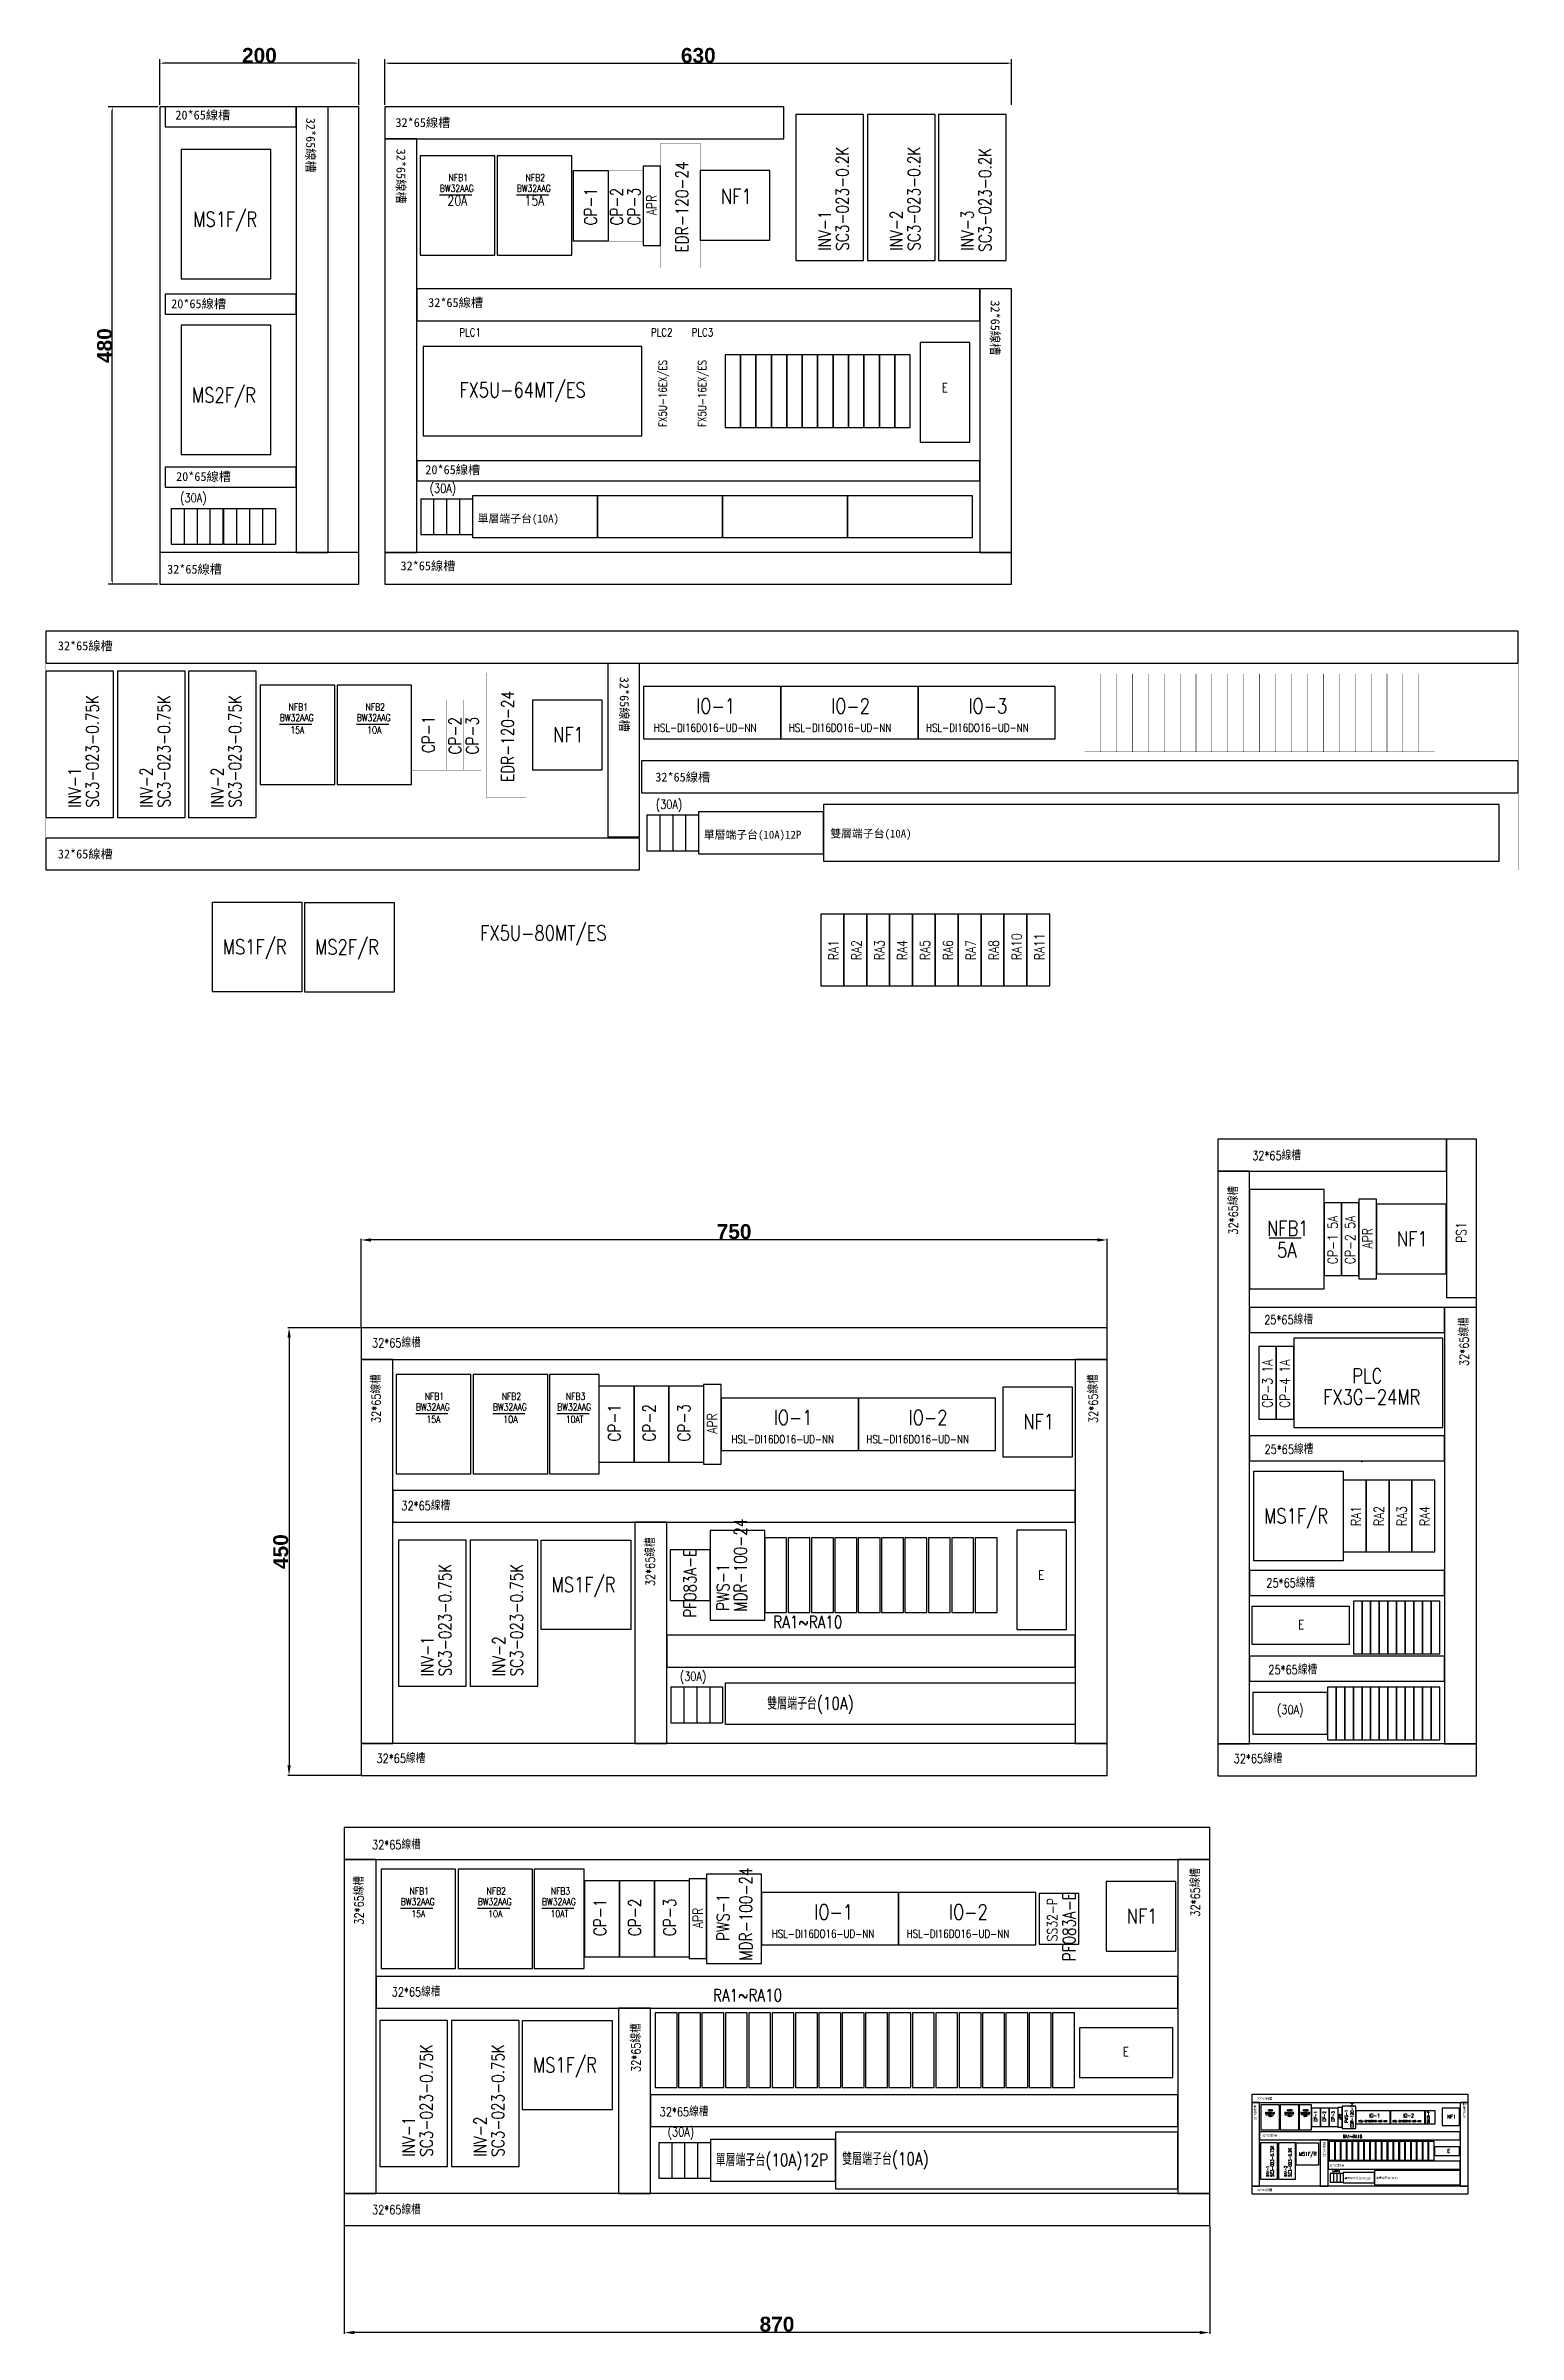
# Model space of a CAD drawing. Header units: millimetres. Extents: x -1721 to 4288, y -273 to 2028.
# Drawn here: x -1721 to -241, y -273 to 2028 of the extents above; entities that cross this region are included whole.
import ezdxf
from ezdxf.enums import TextEntityAlignment as Align

# ---------------------------------------------------------------- set-up
doc = ezdxf.new("R2010")
doc.units = ezdxf.units.MM
doc.header["$LTSCALE"] = 5
doc.header["$MEASUREMENT"] = 0
doc.layers.get('0').update_dxf_attribs({"linetype": 'CONTINUOUS'})
doc.layers.get('Defpoints').update_dxf_attribs({"linetype": 'CONTINUOUS'})
doc.layers.add('2', color=2, linetype='CONTINUOUS')
doc.layers.add('DIMENSION', color=3, linetype='CONTINUOUS', lineweight=25)
doc.styles.add('MtXpl_', font='mingliub.ttc')
doc.styles.add('MtXpl__1', font='mingliub.ttc')
doc.styles.get("Standard").update_dxf_attribs({"font": 'arialbd.ttf', "height": 15})
doc.styles.add('標楷體', font='simplex.shx', dxfattribs={"width": 0.8, "bigfont": 'chineset.shx'})
doc.dimstyles.new('ISO-25', dxfattribs={"dimtxt": 10, "dimasz": 10, "dimexe": 1.25, "dimexo": 0.625, "dimtad": 1, "dimdsep": 46, "dimtxsty": 'Standard', "dimcen": 2.5, "dimadec": 0, "dimazin": 0, "dimtfac": 1, "dimtmove": 0, "dimatfit": 3, "dimfxl": 1, "dimarcsym": 0})
doc.dimstyles.get("Standard").update_dxf_attribs({"dimtxt": 2, "dimasz": 4, "dimexe": 4, "dimexo": 2, "dimgap": 0, "dimtad": 1, "dimdec": 0, "dimzin": 0, "dimdsep": 46, "dimtxsty": 'Standard', "dimcen": 5, "dimadec": 0, "dimazin": 0, "dimtfac": 1, "dimtdec": 0, "dimtmove": 2, "dimatfit": 2, "dimfxl": 1, "dimtolj": 1, "dimtzin": 0, "dimarcsym": 0})

msp = doc.modelspace()

# ---------------------------------------------------------------- texts
at = {"layer": '2'}
for s, height, style, p in [('20*65線槽', 9, 'MtXpl_', (-1562.889, 1958.032)), ('32*65線槽', 9, 'MtXpl_', (-1341.643, 1950.465)), ('20*65線槽', 9, 'MtXpl_', (-1567.142, 1768.291)), ('32*65線槽', 9, 'MtXpl_', (-1308.768, 1769.462)), ('20*65線槽', 9, 'MtXpl_', (-1562.176, 1594.551)), ('20*65線槽', 9, 'MtXpl_', (-1311.629, 1601.426)), ('32*65線槽', 9, 'MtXpl_', (-1571.203, 1501.357)), ('32*65線槽', 9, 'MtXpl_', (-1336.542, 1504.758)), ('32*65線槽', 9, 'MtXpl_', (-1681.01, 1424.371)), ('32*65線槽', 9, 'MtXpl_', (-1080.437, 1292.365)), ('32*65線槽', 9, 'MtXpl_', (-1681.01, 1215.026)), ('32*65線槽', 2.25, 'MtXpl__1', (-495.399, -36.575)), ('32*65線槽', 2.25, 'MtXpl__1', (-490.449, -73.557)), ('32*65線槽', 2.25, 'MtXpl__1', (-423.102, -103.704)), ('32*65線槽', 2.25, 'MtXpl__1', (-495.399, -128.301))]:
    msp.add_text(s, height=height, dxfattribs=dict(at, style=style)).set_placement(p, align=Align.MIDDLE)
for height, rotation, style, p in [(9, 270, 'MtXpl_', (-1454.294, 1927.509)), (9, 270, 'MtXpl_', (-1363.509, 1896.428)), (9, 270, 'MtXpl_', (-766.132, 1743.907)), (9, 270, 'MtXpl_', (-1139.027, 1365.409)), (2.25, 90, 'MtXpl__1', (-505.013, -50.763)), (2.25, 90, 'MtXpl__1', (-294.827, -48.747)), (2.25, 90, 'MtXpl__1', (-435.408, -87.793))]:
    msp.add_text('32*65線槽', height=height, rotation=rotation, dxfattribs=dict(at, style=style)).set_placement(p, align=Align.MIDDLE)
at = {"layer": '2', "style": '標楷體', "width": 0.8}
for s, height, p in [('EDR-120-24', 12.5, (-1075.029, 1819.901)), ('SC3-023-0.2K', 12.5, (-913.643, 1821.545)), ('SC3-023-0.2K', 12.5, (-841.731, 1821.545)), ('SC3-023-0.2K', 12.5, (-770.258, 1820.376)), ('CP-1', 12.5, (-1166.807, 1846.973)), ('CP-2', 12.5, (-1140.584, 1846.973)), ('CP-3', 12.5, (-1123.084, 1846.973)), ('APR', 10, (-1106.817, 1857.05)), ('INV-1', 12.5, (-931.493, 1821.545)), ('INV-2', 12.5, (-859.581, 1821.545)), ('INV-3', 12.5, (-788.108, 1821.545)), ('FX5U-16EX/ES', 8, (-1096.592, 1644.139)), ('FX5U-16EX/ES', 8, (-1056.905, 1644.139)), ('SC3-023-0.75K', 12.5, (-1667.593, 1261.565)), ('SC3-023-0.75K', 12.5, (-1595.682, 1261.565)), ('SC3-023-0.75K', 12.5, (-1524.209, 1261.565)), ('EDR-120-24', 12.5, (-1250.182, 1287.45)), ('CP-1', 12.5, (-1329.883, 1316.377)), ('CP-2', 12.5, (-1303.165, 1314.976)), ('CP-3', 12.5, (-1285.665, 1314.976)), ('INV-1', 12.5, (-1685.444, 1261.565)), ('INV-2', 12.5, (-1613.532, 1261.565)), ('INV-2', 12.5, (-1542.059, 1261.565)), ('RA4', 10, (-854.76, 1108.098)), ('RA10', 10, (-739.76, 1108.098)), ('RA11', 10, (-716.76, 1108.098)), ('RA1', 10, (-923.76, 1108.098)), ('RA2', 10, (-900.76, 1108.098)), ('RA3', 10, (-877.76, 1108.098)), ('RA5', 10, (-831.76, 1108.098)), ('RA6', 10, (-808.76, 1108.098)), ('RA7', 10, (-785.76, 1108.098)), ('RA8', 10, (-762.76, 1108.098)), ('CP-1 5A', 10, (-422.083, 802.361)), ('CP-2 5A', 10, (-404.583, 802.361)), ('APR', 10, (-387.083, 818.109)), ('PS1', 10, (-292.833, 823.752)), ('CP-3 1A', 10, (-487.734, 657.851)), ('CP-4 1A', 10, (-470.234, 657.851)), ('CP-1', 12.5, (-1142.944, 624.031)), ('CP-2', 12.5, (-1107.944, 624.031)), ('CP-3', 12.5, (-1072.944, 624.031)), ('APR', 10, (-1045.872, 631.952)), ('RA1', 10, (-398.62, 539.053)), ('RA2', 10, (-375.62, 539.053)), ('RA3', 10, (-352.62, 539.053)), ('RA4', 10, (-329.62, 539.053)), ('MDR-100-24', 12.5, (-1016.159, 453.147)), ('PF083A-E', 12.5, (-1066.858, 447.002)), ('SC3-023-0.75K', 12.5, (-1313.121, 388.07)), ('SC3-023-0.75K', 12.5, (-1241.209, 388.07)), ('PWS-1', 12.5, (-1033.81, 453.866)), ('INV-1', 12.5, (-1330.971, 388.07)), ('INV-2', 12.5, (-1259.059, 388.07)), ('MDR-100-24', 12.5, (-1010.752, 102.307)), ('CP-2', 12.5, (-1122.413, 126.807)), ('CP-3', 12.5, (-1087.413, 126.807)), ('PWS-1', 12.5, (-1033.609, 122.013)), ('SS32-P', 10, (-703.935, 121.502)), ('PF083A-E', 12.5, (-685.75, 101.607)), ('CP-1', 12.5, (-1157.413, 126.807)), ('APR', 10, (-1060.341, 134.728)), ('SC3-023-0.75K', 12.5, (-1331.881, -94.917)), ('SC3-023-0.75K', 12.5, (-1259.969, -94.917)), ('EDR-120-24', 3.125, (-406.012, -65.896)), ('INV-1', 12.5, (-1349.731, -94.917)), ('INV-2', 12.5, (-1277.82, -94.917)), ('CP-1', 3.125, (-442.677, -59.771)), ('CP-2', 3.125, (-433.927, -59.771)), ('CP-3', 3.125, (-425.177, -59.771)), ('APR', 2.5, (-418.409, -57.791)), ('PWS-1', 3.125, (-411.726, -60.97)), ('SS32-P', 2.5, (-329.576, -61.097)), ('SC3-023-0.75K', 3.125, (-486.294, -115.202)), ('SC3-023-0.2K', 3.125, (-468.316, -115.202)), ('INV-1', 3.125, (-490.757, -115.202)), ('INV-2', 3.125, (-472.779, -115.202))]:
    msp.add_text(s, height=height, rotation=90, dxfattribs=at).set_placement(p)
for s, height, p in [('BW32AAG', 7, (-1307.531, 1884.109)), ('NFB1', 7, (-1306.023, 1894.836)), ('BW32AAG', 7, (-1230.145, 1884.109)), ('NFB2', 7, (-1228.637, 1894.836)), ('20A', 10, (-1306.959, 1871.809)), ('15A', 10, (-1229.572, 1871.809)), ('NFB1', 7, (-1466.957, 1362.567)), ('NFB2', 7, (-1389.571, 1362.567)), ('BW32AAG', 7, (-1468.465, 1351.84)), ('15A', 7, (-1467.892, 1339.54)), ('BW32AAG', 7, (-1391.079, 1351.84)), ('1OA', 7, (-1390.506, 1339.54)), ('32*65線槽', 9, (-483.497, 912.606)), ('NFB1', 15, (-472.255, 838.54)), ('5A', 15, (-473.19, 816.594)), ('25*65線槽', 9, (-471.367, 747.5)), ('32*65線槽', 9, (-1368.302, 724.25)), ('PLC', 15, (-392.309, 690.189)), ('NFB1', 7, (-1330.071, 669.466)), ('NFB2', 7, (-1252.684, 669.466)), ('NFB3', 7, (-1188.09, 669.526)), ('FX3G-24MR', 15, (-387.831, 668.869)), ('BW32AAG', 7, (-1331.579, 658.739)), ('15A', 7, (-1331.006, 646.439)), ('BW32AAG', 7, (-1254.192, 658.739)), ('1OA', 7, (-1253.62, 646.439)), ('BW32AAG', 7, (-1189.598, 658.799)), ('10AT', 7, (-1189.025, 646.499)), ('25*65線槽', 9, (-471.066, 617.212)), ('32*65線槽', 9, (-1338.753, 560.514)), ('25*65線槽', 9, (-469.217, 482.917)), ('RA1~RA10', 12.5, (-954.702, 442.603)), ('25*65線槽', 9, (-467.186, 395.623)), ('32*65線槽', 9, (-1363.751, 306.451)), ('32*65線槽', 9, (-502.086, 306.329)), ('32*65線槽', 9, (-1368.302, 219.592)), ('BW32AAG', 7, (-1346.842, 161.515)), ('NFB1', 7, (-1345.334, 172.242)), ('BW32AAG', 7, (-1269.456, 161.515)), ('NFB2', 7, (-1267.948, 172.242)), ('BW32AAG', 7, (-1204.862, 161.575)), ('NFB3', 7, (-1203.353, 172.302)), ('15A', 7, (-1346.269, 149.215)), ('1OA', 7, (-1268.883, 149.215)), ('10AT', 7, (-1204.289, 149.275)), ('32*65線槽', 9, (-1348.502, 71.665)), ('RA1~RA10', 12.5, (-1015.309, 67.365)), ('32*65線槽', 9, (-1079.115, -48.924)), ('BW32AAG', 1.75, (-490.034, -51.094)), ('NFB1', 1.75, (-489.657, -48.413)), ('15A', 1.75, (-489.891, -54.169)), ('BW32AAG', 1.75, (-470.688, -51.094)), ('NFB2', 1.75, (-470.311, -48.413)), ('1OA', 1.75, (-470.544, -54.169)), ('BW32AAG', 1.75, (-454.539, -51.079)), ('NFB3', 1.75, (-454.162, -48.398)), ('5AT', 1.75, (-454.396, -54.154)), ('RA1~RA18', 3.125, (-407.151, -74.632)), ('32*65線槽', 9, (-1368.302, -147.312))]:
    msp.add_text(s, height=height, dxfattribs=at).set_placement(p, align=Align.MIDDLE)
for s, height, p in [('NF1', 15, (-1042.047, 1868.512)), ('MS1F/R', 15, (-1572.543, 1845.609)), ('PLC1', 8, (-1305.039, 1735.322)), ('PLC2', 8, (-1112.423, 1735.322)), ('PLC3', 8, (-1071.501, 1735.322)), ('MS2F/R', 15, (-1573.81, 1668.749)), ('FX5U-64MT/ES', 15, (-1305.039, 1674.017)), ('E', 9, (-819.84, 1679.381)), ('(30A)', 9, (-1334.794, 1578.13)), ('(30A)', 9, (-1585.639, 1568.494)), ('IO-1', 15, (-1066.96, 1356.208)), ('IO-2', 15, (-931.337, 1356.208)), ('IO-3', 15, (-793.337, 1356.208)), ('NF1', 15, (-1210.753, 1327.32)), ('HSL-DI16DO16-UD-NN', 8, (-1109.431, 1337.804)), ('HSL-DI16DO16-UD-NN', 8, (-973.808, 1337.804)), ('HSL-DI16DO16-UD-NN', 8, (-835.808, 1337.804)), ('(30A)', 9, (-1107.487, 1260.257)), ('MS1F/R', 15, (-1542.868, 1113.998)), ('MS2F/R', 15, (-1450.076, 1113.755)), ('FX5U-80MT/ES', 15, (-1284.031, 1127.96)), ('NF1', 15, (-362.487, 820.376)), ('IO-1', 15, (-988.99, 640.797)), ('IO-2', 15, (-853.367, 640.797)), ('NF1', 15, (-738.084, 636.611)), ('HSL-DI16DO16-UD-NN', 8, (-1031.461, 622.393)), ('HSL-DI16DO16-UD-NN', 8, (-895.837, 622.393)), ('MS1F/R', 15, (-496.015, 541.818)), ('MS1F/R', 15, (-1212.32, 472.711)), ('E', 9, (-722.875, 485.316)), ('E', 9, (-461.692, 435.586)), ('(30A)', 9, (-1083.325, 383.502)), ('雙層端子台(10A)', 12.5, (-995.545, 354.61)), ('(30A)', 9, (-482.977, 350.048)), ('IO-1', 15, (-948.212, 143.573)), ('IO-2', 15, (-812.836, 143.573)), ('NF1', 15, (-634.118, 139.387)), ('HSL-DI16DO16-UD-NN', 8, (-990.93, 125.169)), ('HSL-DI16DO16-UD-NN', 8, (-855.307, 125.169)), ('MS1F/R', 15, (-1231.081, -10.276)), ('E', 9, (-637.969, 6.096)), ('(30A)', 9, (-1095.498, -74.529)), ('HSL-DI16DO16-UD-NN', 2, (-401.056, -60.181)), ('IO-1', 3.75, (-390.377, -55.58)), ('HSL-DI16DO16-UD-NN', 2, (-366.873, -60.181)), ('IO-2', 3.75, (-356.255, -55.58)), ('NF1', 3.75, (-311.853, -56.626)), ('單層端子台(10A)12P', 12.5, (-1047.335, -104.511)), ('雙層端子台(10A)', 12.5, (-920.174, -103.421)), ('MS1F/R', 3.75, (-461.094, -94.042)), ('E', 3.75, (-311.839, -91.162)), ('(30A)', 2.25, (-427.198, -110.105))]:
    msp.add_text(s, height=height, dxfattribs=at).set_placement(p)
at = {"layer": '2'}
for s, height, style, p in [('單層端子台(10A)', 8, 'MtXpl_', (-1286.63, 1548.148)), ('單層端子台(10A)12P', 8, 'MtXpl_', (-1059.324, 1230.275)), ('雙層端子台(10A)', 8, 'MtXpl_', (-932.163, 1231.365)), ('雙層端子台(10A)', 2, 'MtXpl__1', (-383.367, -117.328)), ('單層端子台(10A)12P', 2, 'MtXpl__1', (-415.157, -117.601))]:
    msp.add_text(s, height=height, dxfattribs=dict(at, style=style)).set_placement(p)
at = {"layer": '2', "style": '標楷體', "width": 0.8}
for p in [(-527.804, 856.639), (-295.832, 724.538), (-1389.583, 667.214), (-668.687, 667.214), (-1113.953, 503.256), (-1406.758, 162.839), (-566.014, 170.905), (-1128.336, 14.72)]:
    msp.add_text('32*65線槽', height=9, rotation=90, dxfattribs=at).set_placement(p, align=Align.MIDDLE)

# ---------------------------------------------------------------- blocks, each defined once
blk = doc.blocks.new('*U68')
at = {"linetype": 'Continuous'}
blk.add_lwpolyline([(11, -37.5), (11, 37.5), (-11, 37.5), (-11, -37.5)], close=True, dxfattribs=at)
blk = doc.blocks.new('*U67')
at = {"color": 0, "linetype": 'ByBlock', "lineweight": -2}
for p in [(0, 0), (23.5, 0), (47, 0), (70.5, 0), (94, 0), (117.5, 0), (141, 0), (164.5, 0), (188, 0), (211.5, 0)]:
    blk.add_blockref('*U68', p, dxfattribs=at)
blk = doc.blocks.new('*U70')
at = {"linetype": 'Continuous'}
blk.add_lwpolyline([(11, -37.5), (11, 37.5), (-11, 37.5), (-11, -37.5)], close=True, dxfattribs=at)
blk = doc.blocks.new('*U69')
at = {"color": 0, "linetype": 'ByBlock', "lineweight": -2}
for p in [(0, 0), (23.5, 0), (47, 0), (70.5, 0), (94, 0)]:
    blk.add_blockref('*U70', p, dxfattribs=at)
at = {"color": 0, "linetype": 'Continuous'}
for p in [(117.5, 0), (141, 0), (164.5, 0), (188, 0), (211.5, 0), (235, 0), (258.5, 0), (282, 0), (305.5, 0), (329, 0), (352.5, 0), (376, 0), (399.5, 0)]:
    blk.add_blockref('*U70', p, dxfattribs=at)
blk = doc.blocks.new('*D83')
at = {"color": 0, "linetype": 'Continuous', "lineweight": -2}
for p, q in [((-1420.7, -164.6), (-1420.7, -273.1)), ((-550.7, -164.6), (-550.7, -273.1)), ((-560.7, -271.8), (-1410.7, -271.8))]:
    blk.add_line(p, q, dxfattribs=at)
at = {"color": 0, "linetype": 'Continuous'}
for points in [[(-1410.7, -270.2), (-1410.7, -273.5), (-1420.7, -271.8)], [(-560.7, -273.5), (-560.7, -270.2), (-550.7, -271.8)]]:
    blk.add_solid(points, dxfattribs=at)
at = {"layer": 'Defpoints', "color": 0, "linetype": 'Continuous'}
for p in [(-1420.7, -164), (-550.7, -164), (-1420.7, -271.8)]:
    blk.add_point(p, dxfattribs=at)
at = {"color": 0, "linetype": 'Continuous', "insert": (-985.7, -263.5), "char_height": 15, "attachment_point": 5}
blk.add_mtext('870', dxfattribs=at)
blk = doc.blocks.new('*D84')
at = {"color": 0, "linetype": 'Continuous', "lineweight": -2}
for p, q in [((-1403.8, 739.1), (-1403.8, 828)), ((-663.8, 826.8), (-1393.8, 826.8)), ((-653.8, 739.1), (-653.8, 828))]:
    blk.add_line(p, q, dxfattribs=at)
at = {"color": 0, "linetype": 'Continuous'}
for points in [[(-1393.8, 828.4), (-1393.8, 825.1), (-1403.8, 826.8)], [(-663.8, 828.4), (-663.8, 825.1), (-653.8, 826.8)]]:
    blk.add_solid(points, dxfattribs=at)
at = {"layer": 'Defpoints', "color": 0, "linetype": 'Continuous'}
for p in [(-1403.8, 826.8), (-1403.8, 738.4), (-653.8, 738.4)]:
    blk.add_point(p, dxfattribs=at)
at = {"color": 0, "linetype": 'Continuous', "insert": (-1028.8, 835.1), "char_height": 15, "attachment_point": 5}
blk.add_mtext('750', dxfattribs=at)
blk = doc.blocks.new('*D85')
at = {"color": 0, "linetype": 'Continuous', "lineweight": -2}
for p, q in [((-1404.4, 738.4), (-1477.4, 738.4)), ((-1476.2, 728.4), (-1476.2, 298.4)), ((-1404.4, 288.4), (-1477.4, 288.4))]:
    blk.add_line(p, q, dxfattribs=at)
at = {"color": 0, "linetype": 'Continuous'}
for points in [[(-1477.8, 728.4), (-1474.5, 728.4), (-1476.2, 738.4)], [(-1477.8, 298.4), (-1474.5, 298.4), (-1476.2, 288.4)]]:
    blk.add_solid(points, dxfattribs=at)
at = {"layer": 'Defpoints', "color": 0, "linetype": 'Continuous'}
for p in [(-1403.8, 738.4), (-1476.2, 288.4), (-1403.8, 288.4)]:
    blk.add_point(p, dxfattribs=at)
at = {"color": 0, "linetype": 'Continuous', "insert": (-1484.5, 513.4), "char_height": 15, "attachment_point": 5, "rotation": 90}
blk.add_mtext('450', dxfattribs=at)
blk = doc.blocks.new('*U74')
at = {"linetype": 'Continuous'}
blk.add_lwpolyline([(2.75, -9.375), (2.75, 9.375), (-2.75, 9.375), (-2.75, -9.375)], close=True, dxfattribs=at)
blk = doc.blocks.new('*U73')
at = {"color": 0, "linetype": 'ByBlock', "lineweight": -2}
for p in [(0, 0), (5.875, 0), (11.75, 0), (17.625, 0), (23.5, 0)]:
    blk.add_blockref('*U74', p, dxfattribs=at)
at = {"color": 0, "linetype": 'Continuous'}
for p in [(29.375, 0), (35.25, 0), (41.125, 0), (47, 0), (52.875, 0), (58.75, 0), (64.625, 0), (70.5, 0), (76.375, 0), (82.25, 0), (88.125, 0), (94, 0), (99.875, 0)]:
    blk.add_blockref('*U74', p, dxfattribs=at)
blk = doc.blocks.new('*D90')
at = {"layer": 'Defpoints', "color": 0}
for p in [(-1606, 2010), (-1606, 1966), (-1406, 1966)]:
    blk.add_point(p, dxfattribs=at)
at = {"layer": 'DIMENSION', "color": 0, "lineweight": -2}
for p, q in [((-1606, 1968), (-1606, 2014)), ((-1410, 2010), (-1602, 2010)), ((-1406, 1968), (-1406, 2014))]:
    blk.add_line(p, q, dxfattribs=at)
at = {"layer": 'DIMENSION', "color": 0}
for points in [[(-1602, 2010.7), (-1602, 2009.4), (-1606, 2010)], [(-1410, 2009.4), (-1410, 2010.7), (-1406, 2010)]]:
    blk.add_solid(points, dxfattribs=at)
at = {"layer": 'DIMENSION', "color": 0, "linetype": 'Continuous', "insert": (-1506, 2017.7), "char_height": 15, "attachment_point": 5}
blk.add_mtext('\\A1;200', dxfattribs=at)
blk = doc.blocks.new('*D94')
at = {"layer": 'Defpoints', "color": 0}
for p in [(-1654, 1966), (-1606, 1966), (-1606, 1486)]:
    blk.add_point(p, dxfattribs=at)
at = {"layer": 'DIMENSION', "color": 0, "lineweight": -2}
for p, q in [((-1608, 1966), (-1658, 1966)), ((-1654, 1490), (-1654, 1962)), ((-1608, 1486), (-1658, 1486))]:
    blk.add_line(p, q, dxfattribs=at)
at = {"layer": 'DIMENSION', "color": 0}
for points in [[(-1653.3, 1962), (-1654.6, 1962), (-1654, 1966)], [(-1654.6, 1490), (-1653.3, 1490), (-1654, 1486)]]:
    blk.add_solid(points, dxfattribs=at)
at = {"layer": 'DIMENSION', "color": 0, "linetype": 'Continuous', "insert": (-1661.6, 1726), "char_height": 15, "attachment_point": 5, "rotation": 90}
blk.add_mtext('\\A1;480', dxfattribs=at)
blk = doc.blocks.new('*D98')
at = {"layer": 'Defpoints', "color": 0}
for p in [(-749.8, 2010), (-1379.8, 1966), (-749.8, 1966)]:
    blk.add_point(p, dxfattribs=at)
at = {"layer": 'DIMENSION', "color": 0, "lineweight": -2}
for p, q in [((-1379.8, 1968), (-1379.8, 2014)), ((-1375.8, 2010), (-753.8, 2010)), ((-749.8, 1968), (-749.8, 2014))]:
    blk.add_line(p, q, dxfattribs=at)
at = {"layer": 'DIMENSION', "color": 0}
for points in [[(-1375.8, 2010.7), (-1375.8, 2009.4), (-1379.8, 2010)], [(-753.8, 2009.4), (-753.8, 2010.7), (-749.8, 2010)]]:
    blk.add_solid(points, dxfattribs=at)
at = {"layer": 'DIMENSION', "color": 0, "linetype": 'Continuous', "insert": (-1064.8, 2017.7), "char_height": 15, "attachment_point": 5}
blk.add_mtext('\\A1;630', dxfattribs=at)

# ---------------------------------------------------------------- dimensions: what is measured, and where the dimension line sits
at = {"color": 0, "linetype": 'Continuous'}
for base, p1, p2, picture, middle in [((-1403.785, 826.777), (-653.785, 738.426), (-1403.785, 738.426), '*D84', (-1028.785, 835.06)), ((-1420.727, -271.826), (-550.727, -164.009), (-1420.727, -164.009), '*D83', (-985.727, -263.537))]:
    dim = msp.add_linear_dim(base=base, p1=p1, p2=p2, dimstyle='ISO-25', dxfattribs=at)
    dim.commit()
    dim.dimension.update_dxf_attribs({"geometry": picture, "text_midpoint": middle})
dim = msp.add_linear_dim(base=(-1476.179, 288.425), p1=(-1403.785, 738.426), p2=(-1403.785, 288.425), angle=90, dimstyle='ISO-25', dxfattribs=at)
dim.commit()
dim.dimension.update_dxf_attribs({"geometry": '*D85', "text_midpoint": (-1484.462, 513.426)})
at = {"layer": 'DIMENSION'}
for base, p1, p2, picture, middle in [((-1605.956, 2010.024), (-1405.956, 1966.024), (-1605.956, 1966.024), '*D90', (-1505.956, 2017.674)), ((-749.801, 2010.024), (-1379.801, 1966.024), (-749.801, 1966.024), '*D98', (-1064.801, 2017.674))]:
    dim = msp.add_linear_dim(base=base, p1=p1, p2=p2, dimstyle='Standard', override={"dimlfac": 1, "dimtxsty": 'Standard', "dimsah": 1, "dimtmove": 1, "dimtolj": 1}, dxfattribs=at)
    dim.commit()
    dim.dimension.update_dxf_attribs({"geometry": picture, "text_midpoint": middle})
dim = msp.add_linear_dim(base=(-1653.956, 1966.024), p1=(-1605.956, 1486.024), p2=(-1605.956, 1966.024), angle=90, dimstyle='Standard', override={"dimlfac": 1, "dimtxsty": 'Standard', "dimsah": 1, "dimtmove": 1, "dimtolj": 1}, dxfattribs=at)
dim.commit()
dim.dimension.update_dxf_attribs({"geometry": '*D94', "text_midpoint": (-1661.621, 1726.024)})

# ---------------------------------------------------------------- linework, layer by layer
at = {"linetype": 'Continuous'}
for p, q in [((-1343.834, 1571.969), (-1343.834, 1535.969)), ((-1343.834, 1571.969), (-1291.834, 1571.969)), ((-1330.834, 1571.969), (-1330.834, 1535.969)), ((-1317.834, 1571.969), (-1317.834, 1535.969)), ((-1304.834, 1571.969), (-1304.834, 1535.969)), ((-1291.834, 1571.969), (-1291.834, 1535.969)), ((-1594.679, 1562.333), (-1594.679, 1526.333)), ((-1594.679, 1562.333), (-1542.679, 1562.333)), ((-1581.679, 1562.333), (-1581.679, 1526.333)), ((-1568.679, 1562.333), (-1568.679, 1526.333)), ((-1555.679, 1562.333), (-1555.679, 1526.333)), ((-1542.679, 1562.333), (-1542.679, 1526.333)), ((-1541.987, 1562.333), (-1541.987, 1526.333)), ((-1541.987, 1562.333), (-1489.987, 1562.333)), ((-1528.987, 1562.333), (-1528.987, 1526.333)), ((-1515.987, 1562.333), (-1515.987, 1526.333)), ((-1502.987, 1562.333), (-1502.987, 1526.333)), ((-1489.987, 1562.333), (-1489.987, 1526.333)), ((-1594.679, 1526.333), (-1542.679, 1526.333)), ((-1541.987, 1526.333), (-1489.987, 1526.333)), ((-1343.834, 1535.969), (-1291.834, 1535.969)), ((-1116.527, 1254.096), (-1116.527, 1218.096)), ((-1116.527, 1254.096), (-1064.527, 1254.096)), ((-1103.527, 1254.096), (-1103.527, 1218.096)), ((-1090.527, 1254.096), (-1090.527, 1218.096)), ((-1077.527, 1254.096), (-1077.527, 1218.096)), ((-1064.527, 1254.096), (-1064.527, 1218.096)), ((-1116.527, 1218.096), (-1064.527, 1218.096)), ((-1092.366, 377.34), (-1092.366, 341.34)), ((-1092.366, 377.34), (-1040.366, 377.34)), ((-1079.366, 377.34), (-1079.366, 341.34)), ((-1066.366, 377.34), (-1066.366, 341.34)), ((-1053.366, 377.34), (-1053.366, 341.34)), ((-1040.366, 377.34), (-1040.366, 341.34)), ((-1092.366, 341.34), (-1040.366, 341.34)), ((-1104.538, -80.691), (-1104.538, -116.691)), ((-1104.538, -80.691), (-1052.538, -80.691)), ((-1091.538, -80.691), (-1091.538, -116.691)), ((-1078.538, -80.691), (-1078.538, -116.691)), ((-1065.538, -80.691), (-1065.538, -116.691)), ((-1052.538, -80.691), (-1052.538, -116.691)), ((-429.458, -111.646), (-429.458, -120.646)), ((-429.458, -111.646), (-416.458, -111.646)), ((-426.208, -111.646), (-426.208, -120.646)), ((-422.958, -111.646), (-422.958, -120.646)), ((-419.708, -111.646), (-419.708, -120.646)), ((-416.458, -111.646), (-416.458, -120.646)), ((-1104.538, -116.691), (-1052.538, -116.691)), ((-429.458, -120.646), (-416.458, -120.646))]:
    msp.add_line(p, q, dxfattribs=at)
msp.add_line((-1403.785, 738.426), (-1403.785, 706.426))
at = {"color": 0, "linetype": 'Continuous'}
for p, q in [((-397.564, 603.956), (-398.076, 603.444)), ((-708.182, 145.942), (-708.182, 145.217))]:
    msp.add_line(p, q, dxfattribs=at)
for points in [[(-1605.956, 1486.024), (-1405.956, 1486.024), (-1405.956, 1966.024), (-1605.956, 1966.024)], [(-1600.627, 1946.024), (-1468.975, 1946.024), (-1468.975, 1966.024), (-1600.627, 1966.024)], [(-1379.801, 1934.024), (-978.792, 1934.024), (-978.792, 1966.024), (-1379.801, 1966.024)], [(-1584.619, 1793.066), (-1494.619, 1793.066), (-1494.619, 1923.066), (-1584.619, 1923.066)], [(-1190.361, 1902.081), (-1155.361, 1902.081), (-1155.361, 1831.081), (-1190.361, 1831.081)], [(-1600.627, 1757.802), (-1468.975, 1757.802), (-1468.975, 1777.802), (-1600.627, 1777.802)], [(-1584.619, 1616.449), (-1494.619, 1616.449), (-1494.619, 1746.449), (-1584.619, 1746.449)], [(-841.677, 1629.018), (-791.677, 1629.018), (-791.677, 1729.018), (-841.677, 1729.018)], [(-1341.515, 1635.268), (-1121.515, 1635.268), (-1121.515, 1725.268), (-1341.515, 1725.268)], [(-1037.801, 1643.718), (-1022.301, 1643.718), (-1022.301, 1716.818), (-1037.801, 1716.818)], [(-1022.301, 1643.718), (-1006.801, 1643.718), (-1006.801, 1716.818), (-1022.301, 1716.818)], [(-1006.801, 1643.718), (-991.301, 1643.718), (-991.301, 1716.818), (-1006.801, 1716.818)], [(-991.301, 1643.718), (-975.801, 1643.718), (-975.801, 1716.818), (-991.301, 1716.818)], [(-975.801, 1643.718), (-960.301, 1643.718), (-960.301, 1716.818), (-975.801, 1716.818)], [(-960.301, 1643.718), (-944.801, 1643.718), (-944.801, 1716.818), (-960.301, 1716.818)], [(-944.801, 1643.718), (-929.301, 1643.718), (-929.301, 1716.818), (-944.801, 1716.818)], [(-929.301, 1643.718), (-913.801, 1643.718), (-913.801, 1716.818), (-929.301, 1716.818)], [(-913.801, 1643.718), (-898.301, 1643.718), (-898.301, 1716.818), (-913.801, 1716.818)], [(-898.301, 1643.718), (-882.801, 1643.718), (-882.801, 1716.818), (-898.301, 1716.818)], [(-882.801, 1643.718), (-867.301, 1643.718), (-867.301, 1716.818), (-882.801, 1716.818)], [(-867.301, 1643.718), (-851.801, 1643.718), (-851.801, 1716.818), (-867.301, 1716.818)], [(-1600.627, 1583.654), (-1468.975, 1583.654), (-1468.975, 1603.654), (-1600.627, 1603.654)], [(-1347.801, 1590.197), (-781.801, 1590.197), (-781.801, 1610.197), (-1347.801, 1610.197)], [(-1291.834, 1532.969), (-1166.134, 1532.969), (-1166.134, 1574.969), (-1291.834, 1574.969)], [(-1166.134, 1532.969), (-1040.434, 1532.969), (-1040.434, 1574.969), (-1166.134, 1574.969)], [(-1040.434, 1532.969), (-914.734, 1532.969), (-914.734, 1574.969), (-1040.434, 1574.969)], [(-914.734, 1532.969), (-789.034, 1532.969), (-789.034, 1574.969), (-914.734, 1574.969)], [(-1605.956, 1486.024), (-1405.956, 1486.024), (-1405.956, 1518.024), (-1605.956, 1518.024)], [(-1379.801, 1486.024), (-749.801, 1486.024), (-749.801, 1518.024), (-1379.801, 1518.024)], [(-1064.527, 1215.096), (-938.827, 1215.096), (-938.827, 1257.096), (-1064.527, 1257.096)], [(-938.827, 1207.596), (-259.577, 1207.596), (-259.577, 1264.596), (-938.827, 1264.596)], [(-744.712, 434.953), (-694.712, 434.953), (-694.712, 534.953), (-744.712, 534.953)], [(-1420.727, -164.009), (-550.727, -164.009), (-550.727, 235.991), (-1420.727, 235.991)], [(-681.502, 34.714), (-681.502, -15.286), (-587.751, -15.286), (-587.751, 34.714)], [(-508.505, -132.475), (-291.005, -132.475), (-291.005, -32.475), (-508.505, -32.475)], [(-1052.538, -119.691), (-926.838, -119.691), (-926.838, -77.691), (-1052.538, -77.691)], [(-926.838, -127.191), (-582.727, -127.191), (-582.727, -70.191), (-926.838, -70.191)], [(-324.873, -85.035), (-324.873, -93.785), (-299.623, -93.785), (-299.623, -85.035)], [(-416.458, -121.396), (-385.033, -121.396), (-385.033, -110.896), (-416.458, -110.896)], [(-385.033, -123.271), (-299.005, -123.271), (-299.005, -109.021), (-385.033, -109.021)]]:
    msp.add_lwpolyline(points, close=True, dxfattribs=at)
at = {"linetype": 'Continuous'}
for points in [[(-1468.975, 1518.024), (-1436.975, 1518.024), (-1436.975, 1966.024), (-1468.975, 1966.024)], [(-966.701, 1811.526), (-898.701, 1811.526), (-898.701, 1958.526), (-966.701, 1958.526)], [(-894.789, 1811.526), (-826.789, 1811.526), (-826.789, 1958.526), (-894.789, 1958.526)], [(-823.316, 1811.526), (-755.316, 1811.526), (-755.316, 1958.526), (-823.316, 1958.526)], [(-1379.801, 1518.024), (-1347.801, 1518.024), (-1347.801, 1934.024), (-1379.801, 1934.024)], [(-1344.395, 1816.853), (-1269.395, 1816.853), (-1269.395, 1916.853), (-1344.395, 1916.853)], [(-1267.009, 1816.853), (-1192.009, 1816.853), (-1192.009, 1916.853), (-1267.009, 1916.853)], [(-1120.361, 1826.581), (-1102.861, 1826.581), (-1102.861, 1906.581), (-1120.361, 1906.581)], [(-1062.861, 1832.035), (-992.861, 1832.035), (-992.861, 1902.035), (-1062.861, 1902.035)], [(-1347.801, 1751.019), (-781.801, 1751.019), (-781.801, 1783.019), (-1347.801, 1783.019)], [(-781.801, 1518.024), (-749.801, 1518.024), (-749.801, 1783.037), (-781.801, 1783.037)], [(-1720.652, 1406.821), (-240.652, 1406.821), (-240.652, 1438.821), (-1720.652, 1438.821)], [(-1720.652, 1251.546), (-1652.652, 1251.546), (-1652.652, 1398.546), (-1720.652, 1398.546)], [(-1648.74, 1251.546), (-1580.74, 1251.546), (-1580.74, 1398.546), (-1648.74, 1398.546)], [(-1577.267, 1251.546), (-1509.267, 1251.546), (-1509.267, 1398.546), (-1577.267, 1398.546)], [(-1505.329, 1284.584), (-1430.329, 1284.584), (-1430.329, 1384.584), (-1505.329, 1384.584)], [(-1427.943, 1284.584), (-1352.943, 1284.584), (-1352.943, 1384.584), (-1427.943, 1384.584)], [(-1231.567, 1299.584), (-1161.567, 1299.584), (-1161.567, 1369.584), (-1231.567, 1369.584)], [(-1122.033, 1276.466), (-240.652, 1276.466), (-240.652, 1308.466), (-1122.033, 1308.466)], [(-1720.652, 1198.821), (-1123.763, 1198.821), (-1123.763, 1230.821), (-1720.652, 1230.821)], [(-1553.246, 1166.338), (-1463.246, 1166.338), (-1463.246, 1076.338), (-1553.246, 1076.338)], [(-1460.454, 1166.095), (-1370.454, 1166.095), (-1370.454, 1076.095), (-1460.454, 1076.095)], [(-941.534, 1082.202), (-918.534, 1082.202), (-918.534, 1154.202), (-941.534, 1154.202)], [(-918.534, 1082.202), (-895.534, 1082.202), (-895.534, 1154.202), (-918.534, 1154.202)], [(-895.534, 1082.202), (-872.534, 1082.202), (-872.534, 1154.202), (-895.534, 1154.202)], [(-872.534, 1082.202), (-849.534, 1082.202), (-849.534, 1154.202), (-872.534, 1154.202)], [(-849.534, 1082.202), (-826.534, 1082.202), (-826.534, 1154.202), (-849.534, 1154.202)], [(-826.534, 1082.202), (-803.534, 1082.202), (-803.534, 1154.202), (-826.534, 1154.202)], [(-803.534, 1082.202), (-780.534, 1082.202), (-780.534, 1154.202), (-803.534, 1154.202)], [(-780.534, 1082.202), (-757.534, 1082.202), (-757.534, 1154.202), (-780.534, 1154.202)], [(-757.534, 1082.202), (-734.534, 1082.202), (-734.534, 1154.202), (-757.534, 1154.202)], [(-734.534, 1082.202), (-711.534, 1082.202), (-711.534, 1154.202), (-734.534, 1154.202)], [(-542.627, 895.993), (-312.627, 895.993), (-312.627, 927.993), (-542.627, 927.993)], [(-542.627, 287.993), (-282.627, 287.993), (-282.627, 927.993), (-542.627, 927.993)], [(-312.627, 768.993), (-282.627, 768.993), (-282.627, 927.993), (-312.627, 927.993)], [(-542.627, 319.993), (-510.627, 319.993), (-510.627, 895.993), (-542.627, 895.993)], [(-435.627, 791.14), (-418.127, 791.14), (-418.127, 864.14), (-435.627, 864.14)], [(-418.127, 791.14), (-400.627, 791.14), (-400.627, 864.14), (-418.127, 864.14)], [(-400.627, 787.64), (-383.127, 787.64), (-383.127, 867.64), (-400.627, 867.64)], [(-383.127, 792.64), (-313.127, 792.64), (-313.127, 862.64), (-383.127, 862.64)], [(-1403.785, 706.426), (-653.785, 706.426), (-653.785, 738.426), (-1403.785, 738.426)], [(-510.627, 733.847), (-314.627, 733.847), (-314.627, 758.847), (-510.627, 758.847)], [(-314.627, 319.993), (-282.627, 319.993), (-282.627, 758.847), (-314.627, 758.847)], [(-501.278, 646.629), (-483.778, 646.629), (-483.778, 719.629), (-501.278, 719.629)], [(-483.778, 646.629), (-466.278, 646.629), (-466.278, 719.629), (-483.778, 719.629)], [(-466.278, 638.129), (-316.278, 638.129), (-316.278, 728.129), (-466.278, 728.129)], [(-1368.443, 591.483), (-1293.443, 591.483), (-1293.443, 691.483), (-1368.443, 691.483)], [(-1291.056, 591.483), (-1216.056, 591.483), (-1216.056, 691.483), (-1291.056, 691.483)], [(-1214.416, 591.483), (-1164.416, 591.483), (-1164.416, 691.483), (-1214.416, 691.483)], [(-1164.416, 679.96), (-1129.416, 679.96), (-1129.416, 603.006), (-1164.416, 603.006)], [(-1129.416, 679.96), (-1094.416, 679.96), (-1094.416, 603.006), (-1129.416, 603.006)], [(-1094.416, 679.96), (-1059.416, 679.96), (-1059.416, 603.006), (-1094.416, 603.006)], [(-1059.416, 601.483), (-1041.916, 601.483), (-1041.916, 681.483), (-1059.416, 681.483)], [(-758.724, 608.875), (-688.724, 608.875), (-688.724, 678.875), (-758.724, 678.875)], [(-510.627, 604.751), (-314.627, 604.751), (-314.627, 629.751), (-510.627, 629.751)], [(-506.394, 594.157), (-416.394, 594.157), (-416.394, 504.157), (-506.394, 504.157)], [(-416.394, 513.157), (-393.394, 513.157), (-393.394, 585.157), (-416.394, 585.157)], [(-393.394, 513.157), (-370.394, 513.157), (-370.394, 585.157), (-393.394, 585.157)], [(-370.394, 513.157), (-347.394, 513.157), (-347.394, 585.157), (-370.394, 585.157)], [(-347.394, 513.157), (-324.394, 513.157), (-324.394, 585.157), (-347.394, 585.157)], [(-1371.785, 542.888), (-685.785, 542.888), (-685.785, 574.888), (-1371.785, 574.888)], [(-1366.179, 378.051), (-1298.179, 378.051), (-1298.179, 525.051), (-1366.179, 525.051)], [(-1294.267, 378.051), (-1226.267, 378.051), (-1226.267, 525.051), (-1294.267, 525.051)], [(-1222.699, 525.051), (-1132.699, 525.051), (-1132.699, 435.051), (-1222.699, 435.051)], [(-510.627, 469.288), (-314.627, 469.288), (-314.627, 494.288), (-510.627, 494.288)], [(-406.288, 410.659), (-397.588, 410.659), (-397.588, 463.659), (-406.288, 463.659)], [(-397.588, 410.659), (-388.888, 410.659), (-388.888, 463.659), (-397.588, 463.659)], [(-388.888, 410.659), (-380.188, 410.659), (-380.188, 463.659), (-388.888, 463.659)], [(-380.188, 410.659), (-371.488, 410.659), (-371.488, 463.659), (-380.188, 463.659)], [(-371.488, 410.659), (-362.788, 410.659), (-362.788, 463.659), (-371.488, 463.659)], [(-362.788, 410.659), (-354.088, 410.659), (-354.088, 463.659), (-362.788, 463.659)], [(-354.088, 410.659), (-345.388, 410.659), (-345.388, 463.659), (-354.088, 463.659)], [(-345.388, 410.659), (-336.688, 410.659), (-336.688, 463.659), (-345.388, 463.659)], [(-336.688, 410.659), (-327.988, 410.659), (-327.988, 463.659), (-336.688, 463.659)], [(-327.988, 410.659), (-319.288, 410.659), (-319.288, 463.659), (-327.988, 463.659)], [(-1096.451, 397.359), (-685.785, 397.359), (-685.785, 429.359), (-1096.451, 429.359)], [(-510.627, 383.204), (-314.627, 383.204), (-314.627, 408.204), (-510.627, 408.204)], [(-507.288, 329.768), (-432.388, 329.768), (-432.388, 371.768), (-507.288, 371.768)], [(-432.388, 324.268), (-423.688, 324.268), (-423.688, 377.268), (-432.388, 377.268)], [(-423.688, 324.268), (-414.988, 324.268), (-414.988, 377.268), (-423.688, 377.268)], [(-414.988, 324.268), (-406.288, 324.268), (-406.288, 377.268), (-414.988, 377.268)], [(-406.288, 324.268), (-397.588, 324.268), (-397.588, 377.268), (-406.288, 377.268)], [(-397.588, 324.268), (-388.888, 324.268), (-388.888, 377.268), (-397.588, 377.268)], [(-388.888, 324.268), (-380.188, 324.268), (-380.188, 377.268), (-388.888, 377.268)], [(-380.188, 324.268), (-371.488, 324.268), (-371.488, 377.268), (-380.188, 377.268)], [(-371.488, 324.268), (-362.788, 324.268), (-362.788, 377.268), (-371.488, 377.268)], [(-362.788, 324.268), (-354.088, 324.268), (-354.088, 377.268), (-362.788, 377.268)], [(-354.088, 324.268), (-345.388, 324.268), (-345.388, 377.268), (-354.088, 377.268)], [(-345.388, 324.268), (-336.688, 324.268), (-336.688, 377.268), (-345.388, 377.268)], [(-336.688, 324.268), (-327.988, 324.268), (-327.988, 377.268), (-336.688, 377.268)], [(-327.988, 324.268), (-319.288, 324.268), (-319.288, 377.268), (-327.988, 377.268)], [(-542.627, 287.993), (-282.627, 287.993), (-282.627, 319.993), (-542.627, 319.993)], [(-1383.706, 94.259), (-1308.706, 94.259), (-1308.706, 194.259), (-1383.706, 194.259)], [(-1306.32, 94.259), (-1231.32, 94.259), (-1231.32, 194.259), (-1306.32, 194.259)], [(-1229.679, 94.259), (-1179.679, 94.259), (-1179.679, 194.259), (-1229.679, 194.259)], [(-1073.886, 104.259), (-1056.386, 104.259), (-1056.386, 184.259), (-1073.886, 184.259)], [(-1178.886, 182.736), (-1143.886, 182.736), (-1143.886, 105.782), (-1178.886, 105.782)], [(-1143.886, 182.736), (-1108.886, 182.736), (-1108.886, 105.782), (-1143.886, 105.782)], [(-1108.886, 182.736), (-1073.886, 182.736), (-1073.886, 105.782), (-1108.886, 105.782)], [(-654.758, 111.651), (-584.758, 111.651), (-584.758, 181.651), (-654.758, 181.651)], [(-1388.727, 54.353), (-582.727, 54.353), (-582.727, 86.353), (-1388.727, 86.353)], [(-1384.94, -104.936), (-1316.94, -104.936), (-1316.94, 42.064), (-1384.94, 42.064)], [(-1313.028, -104.936), (-1245.028, -104.936), (-1245.028, 42.064), (-1313.028, 42.064)], [(-1241.46, 42.064), (-1151.46, 42.064), (-1151.46, -47.936), (-1241.46, -47.936)], [(-1112.916, -64.676), (-582.727, -64.676), (-582.727, -32.676), (-1112.916, -32.676)], [(-499.25, -67.908), (-480.5, -67.908), (-480.5, -42.908), (-499.25, -42.908)], [(-479.904, -67.908), (-461.154, -67.908), (-461.154, -42.908), (-479.904, -42.908)], [(-460.743, -67.908), (-448.243, -67.908), (-448.243, -42.908), (-460.743, -42.908)], [(-448.045, -45.789), (-439.295, -45.789), (-439.295, -65.028), (-448.045, -65.028)], [(-439.295, -45.789), (-430.545, -45.789), (-430.545, -65.028), (-439.295, -65.028)], [(-430.545, -45.789), (-421.795, -45.789), (-421.795, -65.028), (-430.545, -65.028)], [(-421.795, -65.408), (-417.42, -65.408), (-417.42, -45.408), (-421.795, -45.408)], [(-317.013, -63.56), (-299.513, -63.56), (-299.513, -46.06), (-317.013, -46.06)], [(-500.505, -77.885), (-299.005, -77.885), (-299.005, -69.885), (-500.505, -69.885)], [(-499.559, -117.707), (-482.559, -117.707), (-482.559, -80.957), (-499.559, -80.957)], [(-481.581, -117.707), (-464.581, -117.707), (-464.581, -80.957), (-481.581, -80.957)], [(-463.689, -80.957), (-441.189, -80.957), (-441.189, -103.457), (-463.689, -103.457)], [(-431.553, -107.642), (-299.005, -107.642), (-299.005, -99.642), (-431.553, -99.642)]]:
    msp.add_lwpolyline(points, close=True, dxfattribs=at)
at = {"color": 0, "linetype": 'Continuous'}
for points, const_width in [([(-1379.801, 1486.024), (-749.801, 1486.024), (-749.801, 1966.024), (-1379.801, 1966.024)], 0.01), ([(-1102.861, 1804.435), (-1062.861, 1804.435), (-1062.861, 1929.635), (-1102.861, 1929.635)], 0.2), ([(-1121.515, 1635.268), (-1081.515, 1635.268), (-1081.515, 1725.268), (-1121.515, 1725.268)], 0.01), ([(-1081.515, 1635.268), (-1041.515, 1635.268), (-1041.515, 1725.268), (-1081.515, 1725.268)], 0.01), ([(-1278.015, 1271.984), (-1238.015, 1271.984), (-1238.015, 1397.184), (-1278.015, 1397.184)], 0.2), ([(-676.395, 1317.594), (-660.595, 1317.594), (-660.595, 1396.194), (-676.395, 1396.194)], 0.2), ([(-660.395, 1317.594), (-644.595, 1317.594), (-644.595, 1396.194), (-660.395, 1396.194)], 0.2), ([(-644.395, 1317.594), (-628.595, 1317.594), (-628.595, 1396.194), (-644.395, 1396.194)], 0.2), ([(-628.395, 1317.594), (-612.595, 1317.594), (-612.595, 1396.194), (-628.395, 1396.194)], 0.2), ([(-612.395, 1317.594), (-596.595, 1317.594), (-596.595, 1396.194), (-612.395, 1396.194)], 0.2), ([(-596.395, 1317.594), (-580.595, 1317.594), (-580.595, 1396.194), (-596.395, 1396.194)], 0.2), ([(-580.395, 1317.594), (-564.595, 1317.594), (-564.595, 1396.194), (-580.395, 1396.194)], 0.2), ([(-564.395, 1317.594), (-548.595, 1317.594), (-548.595, 1396.194), (-564.395, 1396.194)], 0.2), ([(-548.395, 1317.594), (-532.595, 1317.594), (-532.595, 1396.194), (-548.395, 1396.194)], 0.2), ([(-532.395, 1317.594), (-516.595, 1317.594), (-516.595, 1396.194), (-532.395, 1396.194)], 0.2), ([(-516.395, 1317.594), (-500.595, 1317.594), (-500.595, 1396.194), (-516.395, 1396.194)], 0.2), ([(-500.395, 1317.594), (-484.595, 1317.594), (-484.595, 1396.194), (-500.395, 1396.194)], 0.2), ([(-484.395, 1317.594), (-468.595, 1317.594), (-468.595, 1396.194), (-484.395, 1396.194)], 0.2), ([(-468.395, 1317.594), (-452.595, 1317.594), (-452.595, 1396.194), (-468.395, 1396.194)], 0.2), ([(-452.395, 1317.594), (-436.595, 1317.594), (-436.595, 1396.194), (-452.395, 1396.194)], 0.2), ([(-436.395, 1317.594), (-420.595, 1317.594), (-420.595, 1396.194), (-436.395, 1396.194)], 0.2), ([(-420.395, 1317.594), (-404.595, 1317.594), (-404.595, 1396.194), (-420.395, 1396.194)], 0.2), ([(-404.395, 1317.594), (-388.595, 1317.594), (-388.595, 1396.194), (-404.395, 1396.194)], 0.2), ([(-388.395, 1317.594), (-372.595, 1317.594), (-372.595, 1396.194), (-388.395, 1396.194)], 0.2), ([(-372.395, 1317.594), (-356.595, 1317.594), (-356.595, 1396.194), (-372.395, 1396.194)], 0.2), ([(-356.395, 1317.594), (-340.595, 1317.594), (-340.595, 1396.194), (-356.395, 1396.194)], 0.2), ([(-340.395, 1317.594), (-324.595, 1317.594), (-324.595, 1396.194), (-340.395, 1396.194)], 0.2), ([(-1329.076, 1072.7), (-1044.076, 1072.7), (-1044.076, 1162.7), (-1329.076, 1162.7)], 0.01), ([(-1044.076, 1072.7), (-1004.076, 1072.7), (-1004.076, 1162.7), (-1044.076, 1162.7)], 0.01)]:
    msp.add_lwpolyline(points, close=True, dxfattribs=dict(at, const_width=const_width))
at = {"const_width": 0.2}
for points in [[(-1155.361, 1831.081), (-1137.861, 1831.081), (-1137.861, 1902.081), (-1155.361, 1902.081)], [(-1720.652, 1198.821), (-240.652, 1198.821), (-240.652, 1438.821), (-1720.652, 1438.821)], [(-1352.943, 1299.084), (-1317.943, 1299.084), (-1317.943, 1370.084), (-1352.943, 1370.084)], [(-1317.943, 1299.084), (-1300.443, 1299.084), (-1300.443, 1370.084), (-1317.943, 1370.084)]]:
    msp.add_lwpolyline(points, close=True, dxfattribs=at)
at = {"color": 0, "const_width": 0.2}
for points in [[(-1137.861, 1831.081), (-1120.361, 1831.081), (-1120.361, 1902.081), (-1137.861, 1902.081)], [(-1300.443, 1299.084), (-1282.943, 1299.084), (-1282.943, 1370.084), (-1300.443, 1370.084)]]:
    msp.add_lwpolyline(points, close=True, dxfattribs=at)
for points in [[(-1155.763, 1232.034), (-1123.763, 1232.034), (-1123.763, 1406.52), (-1155.763, 1406.52)], [(-1119.886, 1330.544), (-981.886, 1330.544), (-981.886, 1383.244), (-1119.886, 1383.244)], [(-981.886, 1330.544), (-843.886, 1330.544), (-843.886, 1383.244), (-981.886, 1383.244)], [(-843.886, 1330.544), (-705.886, 1330.544), (-705.886, 1383.244), (-843.886, 1383.244)], [(-510.627, 777.64), (-435.627, 777.64), (-435.627, 877.64), (-510.627, 877.64)], [(-1403.785, 288.425), (-653.785, 288.425), (-653.785, 738.426), (-1403.785, 738.426)], [(-1403.785, 320.425), (-1371.785, 320.425), (-1371.785, 706.426), (-1403.785, 706.426)], [(-685.785, 320.425), (-653.785, 320.425), (-653.785, 706.426), (-685.785, 706.426)], [(-1041.916, 615.133), (-903.916, 615.133), (-903.916, 667.833), (-1041.916, 667.833)], [(-903.916, 615.133), (-765.916, 615.133), (-765.916, 667.833), (-903.916, 667.833)], [(-1128.451, 320.425), (-1096.451, 320.425), (-1096.451, 542.888), (-1128.451, 542.888)], [(-1053.016, 444.654), (-998.016, 444.654), (-998.016, 534.654), (-1053.016, 534.654)], [(-1093.016, 464.154), (-1053.016, 464.154), (-1053.016, 515.154), (-1093.016, 515.154)], [(-508.255, 458.263), (-508.255, 420.263), (-410.255, 420.263), (-410.255, 458.263)], [(-1037.443, 381.451), (-685.785, 381.451), (-685.785, 339.451), (-1037.443, 339.451)], [(-1403.785, 288.425), (-653.785, 288.425), (-653.785, 320.425), (-1403.785, 320.425)], [(-1420.727, 203.991), (-550.727, 203.991), (-550.727, 235.991), (-1420.727, 235.991)], [(-1420.727, -132.009), (-1388.727, -132.009), (-1388.727, 203.991), (-1420.727, 203.991)], [(-1056.386, 99.259), (-1001.386, 99.259), (-1001.386, 189.259), (-1056.386, 189.259)], [(-582.727, -132.009), (-550.727, -132.009), (-550.727, 203.991), (-582.727, 203.991)], [(-1001.386, 117.909), (-863.386, 117.909), (-863.386, 170.609), (-1001.386, 170.609)], [(-863.386, 117.909), (-725.386, 117.909), (-725.386, 170.609), (-863.386, 170.609)], [(-722.092, 118.759), (-682.092, 118.759), (-682.092, 169.759), (-722.092, 169.759)], [(-1144.916, -132.009), (-1112.916, -132.009), (-1112.916, 54.353), (-1144.916, 54.353)], [(-508.505, -40.475), (-291.005, -40.475), (-291.005, -32.475), (-508.505, -32.475)], [(-508.505, -124.475), (-500.505, -124.475), (-500.505, -40.475), (-508.505, -40.475)], [(-417.42, -66.658), (-403.67, -66.658), (-403.67, -44.158), (-417.42, -44.158)], [(-299.005, -124.475), (-291.005, -124.475), (-291.005, -40.475), (-299.005, -40.475)], [(-403.67, -61.996), (-369.17, -61.996), (-369.17, -48.821), (-403.67, -48.821)], [(-368.893, -61.996), (-334.393, -61.996), (-334.393, -48.821), (-368.893, -48.821)], [(-334.115, -61.783), (-324.115, -61.783), (-324.115, -49.033), (-334.115, -49.033)], [(-439.553, -124.475), (-431.553, -124.475), (-431.553, -77.885), (-439.553, -77.885)], [(-1420.727, -164.009), (-550.727, -164.009), (-550.727, -132.009), (-1420.727, -132.009)], [(-508.505, -132.475), (-291.005, -132.475), (-291.005, -124.475), (-508.505, -124.475)]]:
    msp.add_lwpolyline(points, close=True)
at = {"layer": '2'}
for p, q in [((-1324.79, 1877.569), (-1292.45, 1877.569)), ((-1247.404, 1877.569), (-1215.064, 1877.569)), ((-1485.724, 1345.299), (-1453.384, 1345.299)), ((-1408.337, 1345.299), (-1375.997, 1345.299)), ((-491.021, 828.76), (-458.681, 828.76)), ((-1348.837, 652.199), (-1316.497, 652.199)), ((-1271.451, 652.199), (-1239.111, 652.199)), ((-1206.857, 652.259), (-1174.517, 652.259)), ((-1364.101, 154.975), (-1331.761, 154.975)), ((-1286.714, 154.975), (-1254.374, 154.975)), ((-1222.12, 155.035), (-1189.78, 155.035)), ((-494.349, -52.729), (-486.264, -52.729)), ((-475.002, -52.729), (-466.917, -52.729)), ((-458.854, -52.714), (-450.769, -52.714))]:
    msp.add_line(p, q, dxfattribs=at)

# ---------------------------------------------------------------- block references
at = {"linetype": 'Continuous'}
for name, p in [('*U67', (-987.016, 489.654)), ('*U69', (-1097.092, 12.086)), ('*U73', (-427.777, -89.213))]:
    msp.add_blockref(name, p, dxfattribs=at)

msp.set_redraw_order([(e.dxf.handle, doc.entitydb.next_handle()) for e in msp.query("TEXT MTEXT ATTDEF DIMENSION ARC_DIMENSION")])  # texts and dimensions are drawn at this point

doc.saveas('drawing.dxf')
